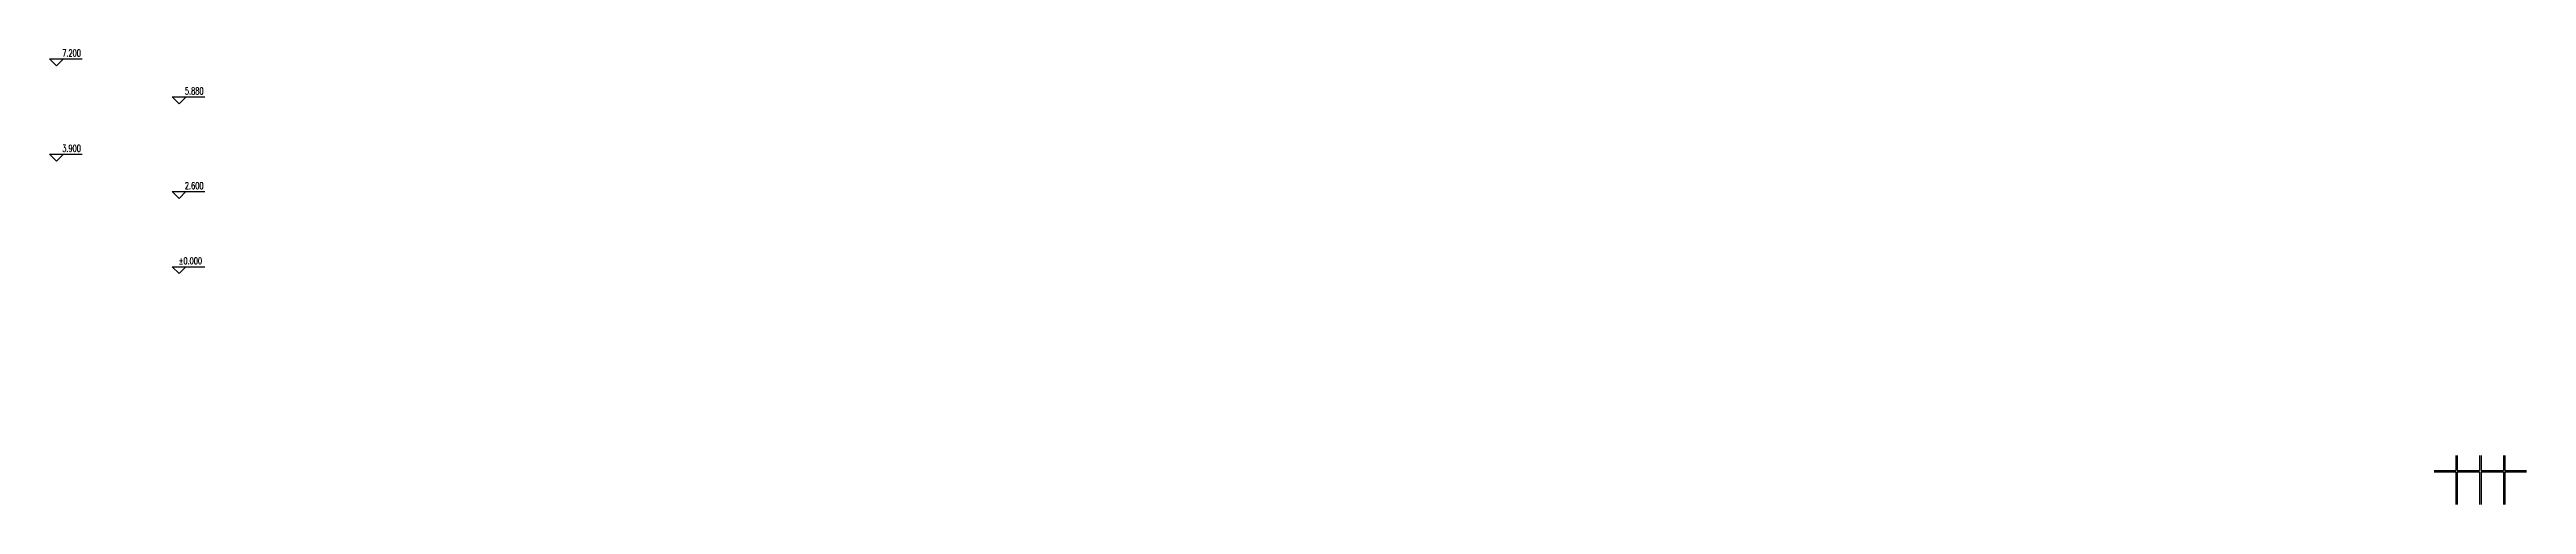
# Model space of a CAD drawing. Extents: x -7085 to 604621, y -1107727 to 606871.
# Drawn here: x 41852 to 127667, y -1022645 to -1006886 of the extents above; entities that cross this region are included whole.
import ezdxf

# ---------------------------------------------------------------- set-up
doc = ezdxf.new("R2010")
doc.units = 0
doc.header["$LTSCALE"] = 1000
doc.header["$MEASUREMENT"] = 0
for name, color, linetype in [('A-ANNO-IDEN-LEVL', 3, 'Continuous'), ('A-WALL-VISI', 142, 'Continuous'), ('PUB_TEXT', 7, 'Continuous')]:
    doc.layers.add(name, color=color, linetype=linetype)
doc.styles.add('_TCH_DIM', font='SIMPLEX', dxfattribs={"bigfont": 'GBCBIG'})

msp = doc.modelspace()

# ---------------------------------------------------------------- texts
at = {"layer": 'PUB_TEXT', "style": '_TCH_DIM', "width": 0.705882}
for s, p in [('7.200', (42291.9, -1007124.4)), ('5.880', (46540.7, -1008444.4)), ('3.900', (42291.9, -1010424.4)), ('2.600', (46539.7, -1011724.4)), ('%%P0.000', (46331.7, -1014324.4))]:
    msp.add_text(s, height=238, dxfattribs=at).set_placement(p)

# ---------------------------------------------------------------- linework, layer by layer
at = {"layer": 'A-ANNO-IDEN-LEVL'}
for p, q in [((42092.2, -1007448.4), (41852.2, -1007208.4)), ((41852.2, -1007208.4), (42987.9, -1007208.4)), ((42092.2, -1007448.4), (42332.2, -1007208.4)), ((46341, -1008768.4), (46101, -1008528.4)), ((46101, -1008528.4), (47236.7, -1008528.4)), ((46341, -1008768.4), (46581, -1008528.4)), ((42092.2, -1010748.4), (41852.2, -1010508.4)), ((41852.2, -1010508.4), (42987.9, -1010508.4)), ((42092.2, -1010748.4), (42332.2, -1010508.4)), ((46340, -1012048.4), (46100, -1011808.4)), ((46100, -1011808.4), (47235.7, -1011808.4)), ((46340, -1012048.4), (46580, -1011808.4)), ((46340, -1014648.4), (46100, -1014408.4)), ((46100, -1014408.4), (47235.7, -1014408.4)), ((46340, -1014648.4), (46580, -1014408.4))]:
    msp.add_line(p, q, dxfattribs=at)
at = {"layer": 'A-WALL-VISI'}
for points in [[(125217, -1020944.6), (125217, -1021469.6)], [(125267, -1020944.6), (125267, -1021469.6)], [(126042, -1020944.6), (126042, -1021469.6)], [(126092, -1020944.6), (126092, -1021469.6)], [(126867, -1020944.6), (126867, -1021469.6)], [(126917, -1020944.6), (126917, -1021469.6)], [(124467, -1021469.6), (125217, -1021469.6)], [(124467, -1021519.6), (125217, -1021519.6)], [(125217, -1021519.6), (125217, -1022644.6)], [(125267, -1021469.6), (126042, -1021469.6)], [(125267, -1021519.6), (125267, -1022644.6)], [(125267, -1021519.6), (126042, -1021519.6)], [(126042, -1021519.6), (126042, -1022644.6)], [(126092, -1021469.6), (126867, -1021469.6)], [(126092, -1021519.6), (126092, -1022644.6)], [(126092, -1021519.6), (126867, -1021519.6)], [(126867, -1021519.6), (126867, -1022644.6)], [(126917, -1021469.6), (127667, -1021469.6)], [(126917, -1021519.6), (126917, -1022644.6)], [(126917, -1021519.6), (127667, -1021519.6)]]:
    msp.add_lwpolyline(points, dxfattribs=at)

msp.set_redraw_order([(e.dxf.handle, doc.entitydb.next_handle()) for e in msp.query("TEXT MTEXT ATTDEF DIMENSION ARC_DIMENSION")])  # texts and dimensions are drawn at this point

doc.saveas('drawing.dxf')
